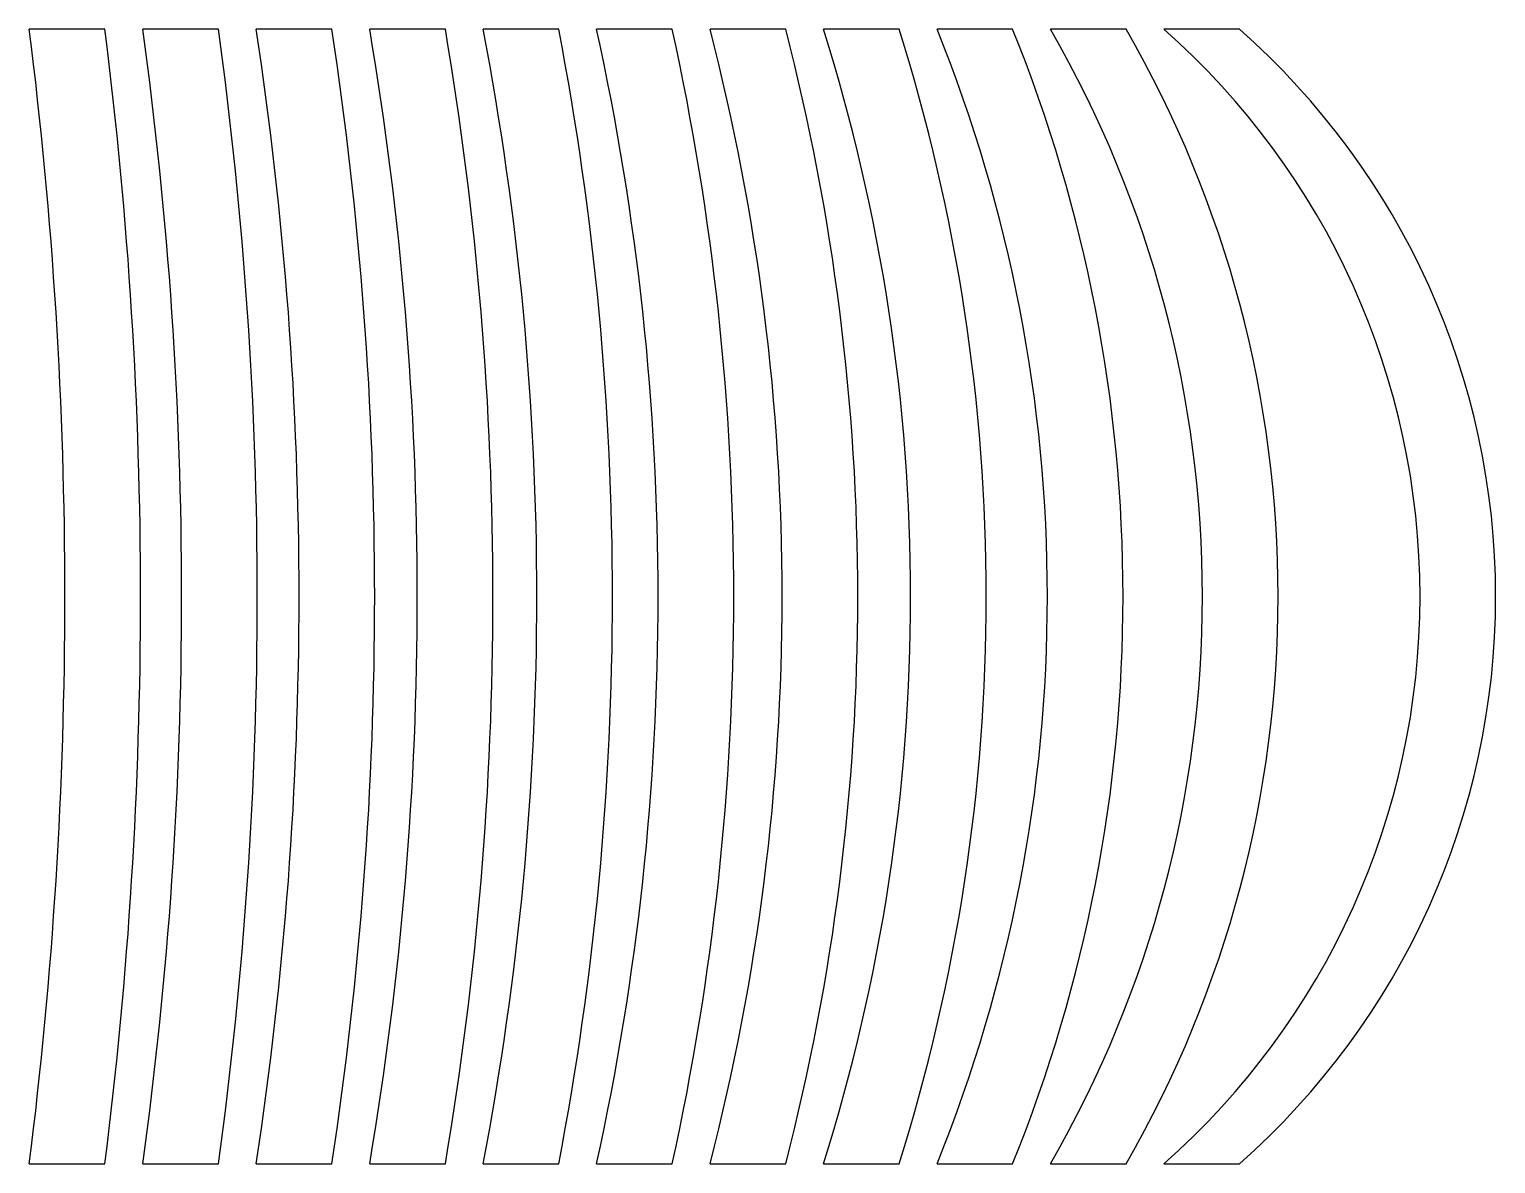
# Model space of a CAD drawing. Header units: inches. Extents: x 2 to 116, y -95 to -2.
# Drawn here: x 38 to 115.5, y -62 to -2 of the extents above; entities that cross this region are included whole.
import ezdxf

# ---------------------------------------------------------------- set-up
doc = ezdxf.new("R2010")
doc.units = ezdxf.units.IN
doc.header["$MEASUREMENT"] = 0

msp = doc.modelspace()

# ---------------------------------------------------------------- linework, layer by layer
at = {"color": 7, "linetype": 'Continuous', "lineweight": 25}
for p, q in [((42, -2), (38, -2)), ((48, -2), (44, -2)), ((54, -2), (50, -2)), ((60, -2), (56, -2)), ((66, -2), (62, -2)), ((72, -2), (68, -2)), ((78, -2), (74, -2)), ((84, -2), (80, -2)), ((90, -2), (86, -2)), ((96, -2), (92, -2)), ((102, -2), (98, -2)), ((38, -62), (42, -62)), ((44, -62), (48, -62)), ((50, -62), (54, -62)), ((56, -62), (60, -62)), ((62, -62), (66, -62)), ((68, -62), (72, -62)), ((74, -62), (78, -62)), ((80, -62), (84, -62)), ((86, -62), (90, -62)), ((92, -62), (96, -62)), ((98, -62), (102, -62))]:
    msp.add_line(p, q, dxfattribs=at)
for centre, radius, start, end in [((-200.118, -32), 240, 352.81924, 7.18076), ((-196.118, -32), 240, 352.81924, 7.18076), ((-173.945, -32), 220, 352.16252, 7.83748), ((-169.945, -32), 220, 352.16252, 7.83748), ((-147.737, -32), 200, 351.37307, 8.62693), ((-143.737, -32), 200, 351.37307, 8.62693), ((-121.482, -32), 180, 350.40593, 9.59407), ((-117.482, -32), 180, 350.40593, 9.59407), ((-95.162, -32), 160, 349.19308, 10.80692), ((-91.162, -32), 160, 349.19308, 10.80692), ((-68.748, -32), 140, 347.62637, 12.37363), ((-64.748, -32), 140, 347.62637, 12.37363), ((-42.19, -32), 120, 345.52249, 14.47751), ((-38.19, -32), 120, 345.52249, 14.47751), ((-15.394, -32), 100, 342.5424, 17.4576), ((-11.394, -32), 100, 342.5424, 17.4576), ((11.838, -32), 80, 337.97569, 22.02431), ((15.838, -32), 80, 337.97569, 22.02431), ((40.038, -32), 60, 330, 30), ((44.038, -32), 60, 330, 30), ((71.542, -32), 40, 311.40962, 48.59038), ((75.542, -32), 40, 311.40962, 48.59038)]:
    msp.add_arc(centre, radius, start, end, dxfattribs=at)

doc.saveas('drawing.dxf')
